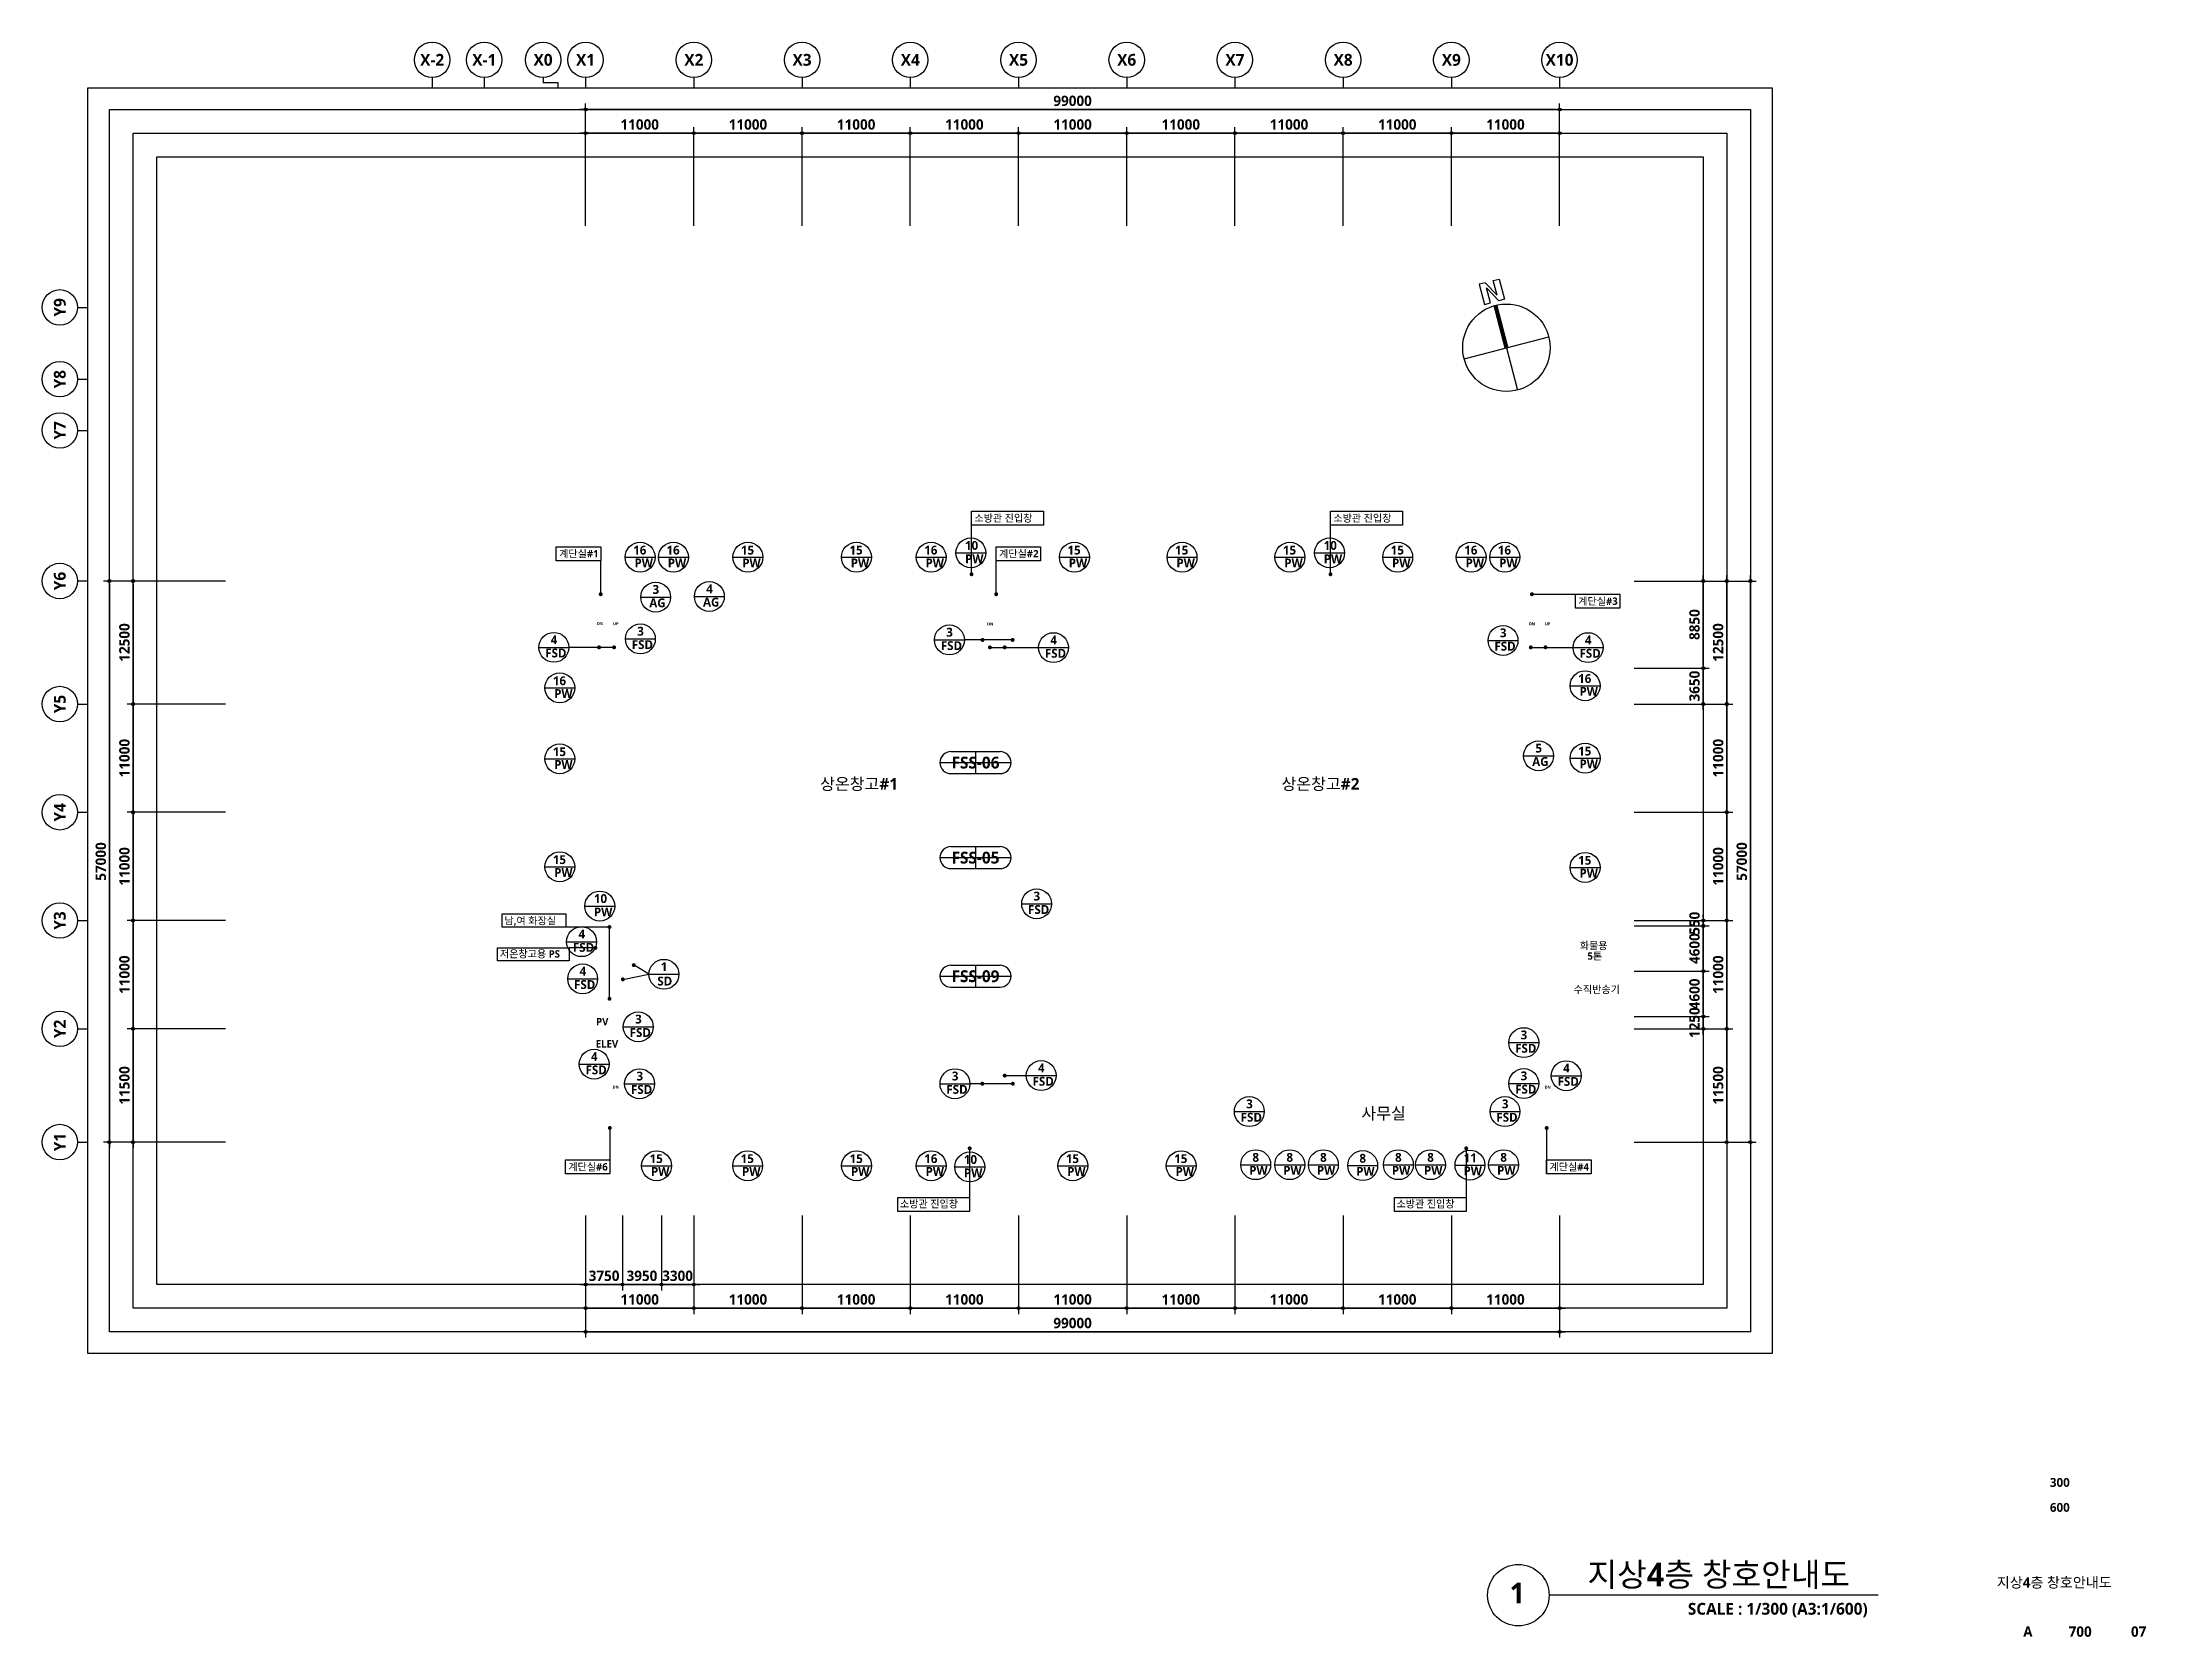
# Model space of a CAD drawing. Header units: millimetres. Extents: x 28132 to 190005487, y 7641 to 455456909.
# Drawn here: x 1288132 to 1501984, y 7641 to 169666 of the extents above; entities that cross this region are included whole.
import ezdxf
from ezdxf.enums import TextEntityAlignment as Align

# ---------------------------------------------------------------- set-up
doc = ezdxf.new("R2010")
doc.units = ezdxf.units.MM
doc.header["$LTSCALE"] = 400
doc.header["$MEASUREMENT"] = 0
doc.header["$PDSIZE"] = -10
doc.layers.get('0').update_dxf_attribs({"linetype": 'CONTINUOUS'})
doc.layers.get('Defpoints').update_dxf_attribs({"color": 153, "linetype": 'CONTINUOUS'})
for name, color, linetype in [('0_AW', 3, 'CONTINUOUS'), ('0_FSD', 1, 'CONTINUOUS'), ('0_FSS', 1, 'CONTINUOUS'), ('0_SD', 4, 'CONTINUOUS'), ('0_SSD', 4, 'CONTINUOUS'), ('A-ANNO-TEXT2', 7, 'CONTINUOUS'), ('COL', 2, 'CONTINUOUS'), ('SYM', 8, 'CONTINUOUS'), ('X-SEC-종$0$A-ST-AXIS-BUB', 7, 'CONTINUOUS')]:
    doc.layers.add(name, color=color, linetype=linetype)
doc.layers.add('Defpoint', color=161, linetype='CONTINUOUS', plot=False)
doc.styles.add('SHP_신사리', font='NanumGothicBold.ttf')
doc.styles.add('송현플러스-돋움체', font='NanumGothicBold.ttf')
doc.dimstyles.new('SHP 600', dxfattribs={"dimscale": 300, "dimtxt": 3.5, "dimasz": 1, "dimexe": 2, "dimexo": 2, "dimgap": 1, "dimtad": 1, "dimdec": 0, "dimzin": 0, "dimdsep": 46, "dimtxsty": '송현플러스-돋움체', "dimblk": 'DIMDOT', "dimcen": 0.09, "dimclrt": 3, "dimadec": 0, "dimazin": 1, "dimtfac": 1, "dimtdec": 0, "dimtix": 1, "dimtmove": 2, "dimatfit": 0, "dimldrblk": 'DIMDOT', "dimfxl": 1, "dimtfillclr": 3, "dimtolj": 1, "dimtzin": 0, "dimarcsym": 0})

msp = doc.modelspace()

# ---------------------------------------------------------------- texts
at = {"layer": '0_AW', "style": '송현플러스-돋움체'}
for s, p in [('3', (1350184.1, 113609)), ('4', (1355641.3, 113678)), ('AG', (1349857.7, 112249)), ('AG', (1355314.9, 112318.1)), ('5', (1439929, 97487.3)), ('AG', (1439602.6, 96127.3))]:
    msp.add_text(s, height=900, dxfattribs=at).set_placement(p)
at = {"layer": '0_FSD', "style": '송현플러스-돋움체'}
for s, p in [('4', (1339836.6, 108510.2)), ('3', (1348629.8, 109361.5)), ('3', (1380041.7, 109259.8)), ('4', (1390623.2, 108479.8)), ('3', (1436317.8, 109204.1)), ('4', (1444963.2, 108479.8)), ('FSD', (1339280.1, 107150.2)), ('FSD', (1348073.3, 108001.6)), ('FSD', (1379485.2, 107899.8)), ('FSD', (1390066.7, 107119.8)), ('FSD', (1435761.3, 107844.2)), ('FSD', (1444406.7, 107119.8)), ('FSD', (1388352.7, 81090.7)), ('3', (1388909.2, 82450.6)), ('4', (1342652.3, 78604.2)), ('FSD', (1342095.8, 77244.3)), ('4', (1342764.8, 74826.8)), ('FSD', (1342208.3, 73466.8)), ('3', (1348414.3, 69958)), ('FSD', (1347857.8, 68598)), ('3', (1438424.6, 68347.2)), ('4', (1343930.1, 66157.8)), ('FSD', (1437868.1, 66987.2)), ('FSD', (1343373.6, 64797.8)), ('3', (1348552.6, 64169.3)), ('3', (1380608.8, 64174.8)), ('FSD', (1388814.3, 63639.8)), ('4', (1389370.8, 64999.8)), ('3', (1438424.6, 64189.8)), ('FSD', (1442184.7, 63627.5)), ('4', (1442741.2, 64987.5)), ('FSD', (1347996.1, 62809.3)), ('FSD', (1380052.3, 62814.8)), ('3', (1410528, 61343.8)), ('3', (1436518.1, 61343.8)), ('FSD', (1437868.1, 62829.8)), ('FSD', (1409971.5, 59983.8)), ('FSD', (1435961.6, 59983.8))]:
    msp.add_text(s, height=900, dxfattribs=at).set_placement(p)
at = {"layer": '0_FSS', "style": 'SHP_신사리'}
for s, p in [('FSS-06', (1383012.7, 96469.7)), ('FSS-05', (1383012.7, 86814.1)), ('FSS-09', (1383012.7, 74767))]:
    msp.add_text(s, height=1200, dxfattribs=at).set_placement(p, align=Align.MIDDLE_CENTER)
at = {"layer": '0_SD', "style": '송현플러스-돋움체'}
for s, p in [('16', (1348213.6, 117607.6)), ('16', (1351598.5, 117607.6)), ('15', (1359169.5, 117607.6)), ('15', (1370197.4, 117607.6)), ('16', (1377794.4, 117607.6)), ('15', (1392356.7, 117607.6)), ('15', (1403298.7, 117607.6)), ('15', (1414262.8, 117607.6)), ('15', (1425218.7, 117607.6)), ('16', (1432692.2, 117607.6)), ('16', (1436104.7, 117607.6)), ('PW', (1348350.3, 116304.4)), ('PW', (1351735.1, 116304.4)), ('PW', (1359306.1, 116304.4)), ('PW', (1370334, 116304.4)), ('PW', (1377931, 116304.4)), ('PW', (1392493.3, 116304.4)), ('PW', (1403435.3, 116304.4)), ('PW', (1414399.5, 116304.4)), ('PW', (1425355.3, 116304.4)), ('PW', (1432828.8, 116304.4)), ('PW', (1436241.3, 116304.4)), ('16', (1340049.6, 104332.1)), ('16', (1444268.7, 104555.3)), ('PW', (1340186.2, 103029)), ('PW', (1444405.4, 103252.1)), ('15 ', (1340049.6, 97125.9)), ('PW', (1340186.2, 95822.7)), ('15 ', (1444268.7, 97186.3)), ('PW', (1444405.4, 95883.2)), ('15 ', (1340049.6, 86159.5)), ('PW', (1340186.2, 84856.3)), ('15 ', (1444268.7, 86091.2)), ('PW', (1444405.4, 84788.1)), ('1', (1351024, 75291)), ('SD', (1350673.8, 73819.9)), ('15 ', (1349887.7, 55782.4)), ('15 ', (1359145.9, 55782.4)), ('15 ', (1370217.5, 55782.4)), ('16', (1377802.3, 55782.4)), ('15 ', (1392194.5, 55782.4)), ('15 ', (1403211.4, 55782.4)), ('PW', (1350024.3, 54479.3)), ('PW', (1359282.6, 54479.3)), ('PW', (1370354.1, 54479.3)), ('PW', (1377938.9, 54479.3)), ('PW', (1392331.1, 54479.3)), ('PW', (1403348.1, 54479.3))]:
    msp.add_text(s, height=900, dxfattribs=at).set_placement(p)
at = {"layer": '0_SSD', "style": '송현플러스-돋움체'}
for s, p in [('10', (1381941.9, 118081.7)), ('PW', (1381951.1, 116721.1)), ('10', (1418403, 118081.7)), ('PW', (1418412.2, 116721.1)), ('10', (1344219.8, 82200.3)), ('PW', (1344229, 80839.7)), ('10', (1381828.7, 55692.8)), ('8', (1411160.8, 55909.5)), ('8', (1414618.8, 55909.5)), ('8', (1418040, 55909.5)), ('8', (1422036.5, 55812.8)), ('8', (1425661.7, 55909.5)), ('8', (1428933.3, 55909.5)), ('11', (1432630.3, 55866.1)), ('8', (1436360.6, 55909.5)), ('PW', (1381837.9, 54332.2)), ('PW', (1410833.6, 54590.5)), ('PW', (1414291.7, 54590.5)), ('PW', (1417712.8, 54590.5)), ('PW', (1421709.3, 54493.8)), ('PW', (1425334.6, 54590.5)), ('PW', (1428606.1, 54590.5)), ('PW', (1432615.3, 54547.1)), ('PW', (1436033.5, 54590.5))]:
    msp.add_text(s, height=900, dxfattribs=at).set_placement(p)
at = {"layer": 'A-ANNO-TEXT2', "style": '송현플러스-돋움체'}
for s, height, p in [('소방관 진입창', 750, (1382899.4, 120929.1)), ('소방관 진입창', 750, (1419389.9, 120929.1)), ('계단실#1', 750, (1340691.6, 117315.1)), ('계단실#2', 750, (1385405.7, 117315.1)), ('계단실#3', 750, (1444281.6, 112490.1)), ('DN', 300, (1344536.6, 110436)), ('UP', 300, (1346165.3, 110432.2)), ('DN', 300, (1384194.3, 110396.8)), ('DN', 300, (1439265.4, 110417.5)), ('UP', 300, (1440894.1, 110413.7)), ('상온창고#1', 1200, (1367213.1, 93700.5)), ('상온창고#2', 1200, (1414114.2, 93700.5)), ('남,여 화장실', 750, (1335134.2, 80024.6)), ('저온창고용 PS', 750, (1334665.8, 76655.3)), ('화물용', 750, (1444434, 77498.1)), ('5톤', 750, (1445211.4, 76437.8)), ('수직반송기', 750, (1443812.3, 73043.6)), ('PV', 750, (1344450.7, 69777.9)), ('ELEV', 750, (1344411, 67520.1)), ('DN', 300, (1346122.5, 63352.4)), ('DN', 300, (1440865.2, 63335.6)), ('사무실', 1200, (1422241.1, 60228.4)), ('계단실#6', 750, (1341621.6, 55020.1)), ('계단실#4', 750, (1441356.6, 55020.1)), ('소방관 진입창', 750, (1375333.4, 51256.3)), ('소방관 진입창', 750, (1425807.2, 51256.3)), ('지상4층 창호안내도', 2400, (1445216.6, 12776.9)), ('1', 2100, (1437309.2, 11061)), ('SCALE : 1/300 (A3:1/600)', 1200, (1455419.1, 9896.4))]:
    msp.add_text(s, height=height, dxfattribs=at).set_placement(p)
for s, height, p in [('300', 900, (1493235.5, 23333.4)), ('600', 900, (1493235.5, 20800.2)), ('지상4층 창호안내도', 1050, (1492670.3, 13191.8)), ('A', 1050, (1489987.6, 8181.3)), ('700', 1050, (1495300.8, 8181.3)), ('07', 1050, (1501247.3, 8181.3))]:
    msp.add_text(s, height=height, dxfattribs=at).set_placement(p, align=Align.MIDDLE)
at = {"layer": 'X-SEC-종$0$A-ST-AXIS-BUB', "style": '송현플러스-돋움체'}
for s, p in [('X-2', (1327781.8, 167866.3)), ('X-1', (1333081.8, 167866.3)), ('X0', (1339058.9, 167866.3)), ('X1', (1343381.8, 167866.3)), ('X2', (1354381.8, 167866.3)), ('X3', (1365381.8, 167866.3)), ('X4', (1376381.8, 167866.3)), ('X5', (1387381.8, 167866.3)), ('X6', (1398381.8, 167866.3)), ('X7', (1409381.8, 167866.3)), ('X8', (1420381.8, 167866.3)), ('X9', (1431381.8, 167866.3)), ('X10', (1442381.8, 167866.3))]:
    msp.add_text(s, height=1200, dxfattribs=at).set_placement(p, align=Align.MIDDLE_CENTER)
for s, p in [('Y9', (1289931.8, 142716.3)), ('Y8', (1289931.8, 135416.3)), ('Y7', (1289931.8, 130216.3)), ('Y6', (1289931.8, 114916.3)), ('Y5', (1289931.8, 102416.3)), ('Y4', (1289931.8, 91416.3)), ('Y3', (1289931.8, 80416.3)), ('Y2', (1289931.8, 69416.3)), ('Y1', (1289931.8, 57916.3))]:
    msp.add_text(s, height=1200, rotation=90, dxfattribs=at).set_placement(p, align=Align.MIDDLE_CENTER)

# ---------------------------------------------------------------- blocks, each defined once
blk = doc.blocks.new('DIMDOT')
at = {"color": 0}
blk.add_line((-2, 0), (2, 0), dxfattribs=at)
for radius in [0.5, 0.25]:
    blk.add_circle((0, 0), radius, dxfattribs=at)
blk = doc.blocks.new('*D61')
at = {"color": 0, "lineweight": -2}
for p, q in [((1343382, 151016), (1343382, 163416)), ((1442082, 162816), (1343682, 162816)), ((1442382, 151016), (1442382, 163416))]:
    blk.add_line(p, q, dxfattribs=at)
at = {"layer": 'Defpoints', "color": 0}
for p in [(1343382, 162816), (1343382, 150416), (1442382, 150416)]:
    blk.add_point(p, dxfattribs=at)
at = {"color": 0, "linetype": 'ByBlock', "lineweight": -2, "xscale": 300, "yscale": 300, "zscale": 300, "rotation": 180}
blk.add_blockref('DIMDOT', (1343382, 162816), dxfattribs=at)
at = {"color": 0, "linetype": 'ByBlock', "lineweight": -2, "xscale": 300, "yscale": 300, "zscale": 300}
blk.add_blockref('DIMDOT', (1442382, 162816), dxfattribs=at)
at = {"color": 3, "insert": (1392882, 163696), "char_height": 1050, "attachment_point": 5, "style": '송현플러스-돋움체'}
blk.add_mtext('\\A1;99000', dxfattribs=at)
blk = doc.blocks.new('*D62')
at = {"color": 0, "lineweight": -2}
for p, q in [((1343382, 151016), (1343382, 161016)), ((1354082, 160416), (1343682, 160416)), ((1354382, 151016), (1354382, 161016))]:
    blk.add_line(p, q, dxfattribs=at)
at = {"layer": 'Defpoints', "color": 0}
for p in [(1343382, 160416), (1343382, 150416), (1354382, 150416)]:
    blk.add_point(p, dxfattribs=at)
at = {"color": 0, "linetype": 'ByBlock', "lineweight": -2, "xscale": 300, "yscale": 300, "zscale": 300, "rotation": 180}
blk.add_blockref('DIMDOT', (1343382, 160416), dxfattribs=at)
at = {"color": 0, "linetype": 'ByBlock', "lineweight": -2, "xscale": 300, "yscale": 300, "zscale": 300}
blk.add_blockref('DIMDOT', (1354382, 160416), dxfattribs=at)
at = {"color": 3, "insert": (1348882, 161292), "char_height": 1050, "attachment_point": 5, "style": '송현플러스-돋움체'}
blk.add_mtext('\\A1;11000', dxfattribs=at)
blk = doc.blocks.new('*D63')
at = {"color": 0, "lineweight": -2}
for p, q in [((1354382, 151016), (1354382, 161016)), ((1365082, 160416), (1354682, 160416)), ((1365382, 151016), (1365382, 161016))]:
    blk.add_line(p, q, dxfattribs=at)
at = {"layer": 'Defpoints', "color": 0}
for p in [(1354382, 160416), (1354382, 150416), (1365382, 150416)]:
    blk.add_point(p, dxfattribs=at)
at = {"color": 0, "linetype": 'ByBlock', "lineweight": -2, "xscale": 300, "yscale": 300, "zscale": 300, "rotation": 180}
blk.add_blockref('DIMDOT', (1354382, 160416), dxfattribs=at)
at = {"color": 0, "linetype": 'ByBlock', "lineweight": -2, "xscale": 300, "yscale": 300, "zscale": 300}
blk.add_blockref('DIMDOT', (1365382, 160416), dxfattribs=at)
at = {"color": 3, "insert": (1359882, 161292), "char_height": 1050, "attachment_point": 5, "style": '송현플러스-돋움체'}
blk.add_mtext('\\A1;11000', dxfattribs=at)
blk = doc.blocks.new('*D64')
at = {"color": 0, "lineweight": -2}
for p, q in [((1365382, 151016), (1365382, 161016)), ((1376082, 160416), (1365682, 160416)), ((1376382, 151016), (1376382, 161016))]:
    blk.add_line(p, q, dxfattribs=at)
at = {"layer": 'Defpoints', "color": 0}
for p in [(1365382, 160416), (1365382, 150416), (1376382, 150416)]:
    blk.add_point(p, dxfattribs=at)
at = {"color": 0, "linetype": 'ByBlock', "lineweight": -2, "xscale": 300, "yscale": 300, "zscale": 300, "rotation": 180}
blk.add_blockref('DIMDOT', (1365382, 160416), dxfattribs=at)
at = {"color": 0, "linetype": 'ByBlock', "lineweight": -2, "xscale": 300, "yscale": 300, "zscale": 300}
blk.add_blockref('DIMDOT', (1376382, 160416), dxfattribs=at)
at = {"color": 3, "insert": (1370882, 161292), "char_height": 1050, "attachment_point": 5, "style": '송현플러스-돋움체'}
blk.add_mtext('\\A1;11000', dxfattribs=at)
blk = doc.blocks.new('*D65')
at = {"color": 0, "lineweight": -2}
for p, q in [((1376382, 151016), (1376382, 161016)), ((1387082, 160416), (1376682, 160416)), ((1387382, 151016), (1387382, 161016))]:
    blk.add_line(p, q, dxfattribs=at)
at = {"layer": 'Defpoints', "color": 0}
for p in [(1376382, 160416), (1376382, 150416), (1387382, 150416)]:
    blk.add_point(p, dxfattribs=at)
at = {"color": 0, "linetype": 'ByBlock', "lineweight": -2, "xscale": 300, "yscale": 300, "zscale": 300, "rotation": 180}
blk.add_blockref('DIMDOT', (1376382, 160416), dxfattribs=at)
at = {"color": 0, "linetype": 'ByBlock', "lineweight": -2, "xscale": 300, "yscale": 300, "zscale": 300}
blk.add_blockref('DIMDOT', (1387382, 160416), dxfattribs=at)
at = {"color": 3, "insert": (1381882, 161292), "char_height": 1050, "attachment_point": 5, "style": '송현플러스-돋움체'}
blk.add_mtext('\\A1;11000', dxfattribs=at)
blk = doc.blocks.new('*D66')
at = {"color": 0, "lineweight": -2}
for p, q in [((1387382, 151016), (1387382, 161016)), ((1398082, 160416), (1387682, 160416)), ((1398382, 151016), (1398382, 161016))]:
    blk.add_line(p, q, dxfattribs=at)
at = {"layer": 'Defpoints', "color": 0}
for p in [(1387382, 160416), (1387382, 150416), (1398382, 150416)]:
    blk.add_point(p, dxfattribs=at)
at = {"color": 0, "linetype": 'ByBlock', "lineweight": -2, "xscale": 300, "yscale": 300, "zscale": 300, "rotation": 180}
blk.add_blockref('DIMDOT', (1387382, 160416), dxfattribs=at)
at = {"color": 0, "linetype": 'ByBlock', "lineweight": -2, "xscale": 300, "yscale": 300, "zscale": 300}
blk.add_blockref('DIMDOT', (1398382, 160416), dxfattribs=at)
at = {"color": 3, "insert": (1392882, 161292), "char_height": 1050, "attachment_point": 5, "style": '송현플러스-돋움체'}
blk.add_mtext('\\A1;11000', dxfattribs=at)
blk = doc.blocks.new('*D67')
at = {"color": 0, "lineweight": -2}
for p, q in [((1398382, 151016), (1398382, 161016)), ((1409082, 160416), (1398682, 160416)), ((1409382, 151016), (1409382, 161016))]:
    blk.add_line(p, q, dxfattribs=at)
at = {"layer": 'Defpoints', "color": 0}
for p in [(1398382, 160416), (1398382, 150416), (1409382, 150416)]:
    blk.add_point(p, dxfattribs=at)
at = {"color": 0, "linetype": 'ByBlock', "lineweight": -2, "xscale": 300, "yscale": 300, "zscale": 300, "rotation": 180}
blk.add_blockref('DIMDOT', (1398382, 160416), dxfattribs=at)
at = {"color": 0, "linetype": 'ByBlock', "lineweight": -2, "xscale": 300, "yscale": 300, "zscale": 300}
blk.add_blockref('DIMDOT', (1409382, 160416), dxfattribs=at)
at = {"color": 3, "insert": (1403882, 161292), "char_height": 1050, "attachment_point": 5, "style": '송현플러스-돋움체'}
blk.add_mtext('\\A1;11000', dxfattribs=at)
blk = doc.blocks.new('*D68')
at = {"color": 0, "lineweight": -2}
for p, q in [((1409382, 151016), (1409382, 161016)), ((1420082, 160416), (1409682, 160416)), ((1420382, 151016), (1420382, 161016))]:
    blk.add_line(p, q, dxfattribs=at)
at = {"layer": 'Defpoints', "color": 0}
for p in [(1409382, 160416), (1409382, 150416), (1420382, 150416)]:
    blk.add_point(p, dxfattribs=at)
at = {"color": 0, "linetype": 'ByBlock', "lineweight": -2, "xscale": 300, "yscale": 300, "zscale": 300, "rotation": 180}
blk.add_blockref('DIMDOT', (1409382, 160416), dxfattribs=at)
at = {"color": 0, "linetype": 'ByBlock', "lineweight": -2, "xscale": 300, "yscale": 300, "zscale": 300}
blk.add_blockref('DIMDOT', (1420382, 160416), dxfattribs=at)
at = {"color": 3, "insert": (1414882, 161292), "char_height": 1050, "attachment_point": 5, "style": '송현플러스-돋움체'}
blk.add_mtext('\\A1;11000', dxfattribs=at)
blk = doc.blocks.new('*D69')
at = {"color": 0, "lineweight": -2}
for p, q in [((1420382, 151016), (1420382, 161016)), ((1431082, 160416), (1420682, 160416)), ((1431382, 151016), (1431382, 161016))]:
    blk.add_line(p, q, dxfattribs=at)
at = {"layer": 'Defpoints', "color": 0}
for p in [(1420382, 160416), (1420382, 150416), (1431382, 150416)]:
    blk.add_point(p, dxfattribs=at)
at = {"color": 0, "linetype": 'ByBlock', "lineweight": -2, "xscale": 300, "yscale": 300, "zscale": 300, "rotation": 180}
blk.add_blockref('DIMDOT', (1420382, 160416), dxfattribs=at)
at = {"color": 0, "linetype": 'ByBlock', "lineweight": -2, "xscale": 300, "yscale": 300, "zscale": 300}
blk.add_blockref('DIMDOT', (1431382, 160416), dxfattribs=at)
at = {"color": 3, "insert": (1425882, 161292), "char_height": 1050, "attachment_point": 5, "style": '송현플러스-돋움체'}
blk.add_mtext('\\A1;11000', dxfattribs=at)
blk = doc.blocks.new('*D70')
at = {"color": 0, "lineweight": -2}
for p, q in [((1431382, 151016), (1431382, 161016)), ((1442082, 160416), (1431682, 160416)), ((1442382, 151016), (1442382, 161016))]:
    blk.add_line(p, q, dxfattribs=at)
at = {"layer": 'Defpoints', "color": 0}
for p in [(1431382, 160416), (1431382, 150416), (1442382, 150416)]:
    blk.add_point(p, dxfattribs=at)
at = {"color": 0, "linetype": 'ByBlock', "lineweight": -2, "xscale": 300, "yscale": 300, "zscale": 300, "rotation": 180}
blk.add_blockref('DIMDOT', (1431382, 160416), dxfattribs=at)
at = {"color": 0, "linetype": 'ByBlock', "lineweight": -2, "xscale": 300, "yscale": 300, "zscale": 300}
blk.add_blockref('DIMDOT', (1442382, 160416), dxfattribs=at)
at = {"color": 3, "insert": (1436882, 161292), "char_height": 1050, "attachment_point": 5, "style": '송현플러스-돋움체'}
blk.add_mtext('\\A1;11000', dxfattribs=at)
blk = doc.blocks.new('X-SEC-종$0$A-ST-AXIS-BUB-1')
at = {"layer": 'X-SEC-종$0$A-ST-AXIS-BUB'}
blk.add_line((0, 350), (0, 0), dxfattribs=at)
blk.add_circle((0, 950), 600, dxfattribs=at)
blk = doc.blocks.new('A$C75C439D1')
at = {"layer": 'X-SEC-종$0$A-ST-AXIS-BUB'}
blk.add_line((1800, 1050, -103000), (1800, 525, -103000), dxfattribs=at)
at = {"layer": 'X-SEC-종$0$A-ST-AXIS-BUB', "elevation": -103000}
blk.add_lwpolyline([(3323, 0), (3323, 525), (1800, 525)], dxfattribs=at)
at = {"layer": 'X-SEC-종$0$A-ST-AXIS-BUB'}
blk.add_circle((1800, 2850, -103000), 1800, dxfattribs=at)
blk = doc.blocks.new('*D140')
at = {"color": 0, "lineweight": -2}
for p, q in [((1306782, 114916), (1294382, 114916)), ((1294982, 114616), (1294982, 58216)), ((1306782, 57916), (1294382, 57916))]:
    blk.add_line(p, q, dxfattribs=at)
at = {"layer": 'Defpoints', "color": 0}
for p in [(1307382, 114916), (1294982, 57916), (1307382, 57916)]:
    blk.add_point(p, dxfattribs=at)
at = {"color": 0, "linetype": 'ByBlock', "lineweight": -2, "xscale": 300, "yscale": 300, "zscale": 300}
for p, rotation in [((1294982, 114916), 90), ((1294982, 57916), 270)]:
    blk.add_blockref('DIMDOT', p, dxfattribs=dict(at, rotation=rotation))
at = {"color": 3, "insert": (1294105, 86416), "char_height": 1050, "attachment_point": 5, "rotation": 90, "style": '송현플러스-돋움체'}
blk.add_mtext('\\A1;57000', dxfattribs=at)
blk = doc.blocks.new('*D141')
at = {"color": 0, "lineweight": -2}
for p, q in [((1306782, 69416), (1296782, 69416)), ((1297382, 69116), (1297382, 58216)), ((1306782, 57916), (1296782, 57916))]:
    blk.add_line(p, q, dxfattribs=at)
at = {"layer": 'Defpoints', "color": 0}
for p in [(1307382, 69416), (1297382, 57916), (1307382, 57916)]:
    blk.add_point(p, dxfattribs=at)
at = {"color": 0, "linetype": 'ByBlock', "lineweight": -2, "xscale": 300, "yscale": 300, "zscale": 300}
for p, rotation in [((1297382, 69416), 90), ((1297382, 57916), 270)]:
    blk.add_blockref('DIMDOT', p, dxfattribs=dict(at, rotation=rotation))
at = {"color": 3, "insert": (1296505, 63666), "char_height": 1050, "attachment_point": 5, "rotation": 90, "style": '송현플러스-돋움체'}
blk.add_mtext('\\A1;11500', dxfattribs=at)
blk = doc.blocks.new('*D142')
at = {"color": 0, "lineweight": -2}
for p, q in [((1306782, 80416), (1296782, 80416)), ((1297382, 80116), (1297382, 69716)), ((1306782, 69416), (1296782, 69416))]:
    blk.add_line(p, q, dxfattribs=at)
at = {"layer": 'Defpoints', "color": 0}
for p in [(1307382, 80416), (1297382, 69416), (1307382, 69416)]:
    blk.add_point(p, dxfattribs=at)
at = {"color": 0, "linetype": 'ByBlock', "lineweight": -2, "xscale": 300, "yscale": 300, "zscale": 300}
for p, rotation in [((1297382, 80416), 90), ((1297382, 69416), 270)]:
    blk.add_blockref('DIMDOT', p, dxfattribs=dict(at, rotation=rotation))
at = {"color": 3, "insert": (1296506, 74916), "char_height": 1050, "attachment_point": 5, "rotation": 90, "style": '송현플러스-돋움체'}
blk.add_mtext('\\A1;11000', dxfattribs=at)
blk = doc.blocks.new('*D143')
at = {"color": 0, "lineweight": -2}
for p, q in [((1306782, 91416), (1296782, 91416)), ((1297382, 91116), (1297382, 80716)), ((1306782, 80416), (1296782, 80416))]:
    blk.add_line(p, q, dxfattribs=at)
at = {"layer": 'Defpoints', "color": 0}
for p in [(1307382, 91416), (1297382, 80416), (1307382, 80416)]:
    blk.add_point(p, dxfattribs=at)
at = {"color": 0, "linetype": 'ByBlock', "lineweight": -2, "xscale": 300, "yscale": 300, "zscale": 300}
for p, rotation in [((1297382, 91416), 90), ((1297382, 80416), 270)]:
    blk.add_blockref('DIMDOT', p, dxfattribs=dict(at, rotation=rotation))
at = {"color": 3, "insert": (1296506, 85916), "char_height": 1050, "attachment_point": 5, "rotation": 90, "style": '송현플러스-돋움체'}
blk.add_mtext('\\A1;11000', dxfattribs=at)
blk = doc.blocks.new('*D144')
at = {"color": 0, "lineweight": -2}
for p, q in [((1306782, 102416), (1296782, 102416)), ((1297382, 102116), (1297382, 91716)), ((1306782, 91416), (1296782, 91416))]:
    blk.add_line(p, q, dxfattribs=at)
at = {"layer": 'Defpoints', "color": 0}
for p in [(1307382, 102416), (1297382, 91416), (1307382, 91416)]:
    blk.add_point(p, dxfattribs=at)
at = {"color": 0, "linetype": 'ByBlock', "lineweight": -2, "xscale": 300, "yscale": 300, "zscale": 300}
for p, rotation in [((1297382, 102416), 90), ((1297382, 91416), 270)]:
    blk.add_blockref('DIMDOT', p, dxfattribs=dict(at, rotation=rotation))
at = {"color": 3, "insert": (1296506, 96916), "char_height": 1050, "attachment_point": 5, "rotation": 90, "style": '송현플러스-돋움체'}
blk.add_mtext('\\A1;11000', dxfattribs=at)
blk = doc.blocks.new('*D145')
at = {"color": 0, "lineweight": -2}
for p, q in [((1306782, 114916), (1296782, 114916)), ((1297382, 114616), (1297382, 102716)), ((1306782, 102416), (1296782, 102416))]:
    blk.add_line(p, q, dxfattribs=at)
at = {"layer": 'Defpoints', "color": 0}
for p in [(1307382, 114916), (1297382, 102416), (1307382, 102416)]:
    blk.add_point(p, dxfattribs=at)
at = {"color": 0, "linetype": 'ByBlock', "lineweight": -2, "xscale": 300, "yscale": 300, "zscale": 300}
for p, rotation in [((1297382, 114916), 90), ((1297382, 102416), 270)]:
    blk.add_blockref('DIMDOT', p, dxfattribs=dict(at, rotation=rotation))
at = {"color": 3, "insert": (1296503, 108666), "char_height": 1050, "attachment_point": 5, "rotation": 90, "style": '송현플러스-돋움체'}
blk.add_mtext('\\A1;12500', dxfattribs=at)
blk = doc.blocks.new('dr-sy-018-D-M')
for p, q in [((-1, 16.4), (-2.5, 16.4)), ((-2.5, 16.4), (-2.5, 11.4)), ((-1, 16.4), (1, 12.8)), ((1, 12.8), (1, 16.4)), ((1, 16.4), (2.5, 16.4)), ((2.5, 16.4), (2.5, 11.4)), ((-2.5, 11.4), (-1, 11.4)), ((-1, 15.09), (1.05, 11.4)), ((-1, 11.4), (-1, 15.09)), ((2.5, 11.4), (1.05, 11.4)), ((-10.5, 0), (10.5, 0)), ((0, 0), (0, -10.5))]:
    blk.add_line(p, q)
at = {"const_width": 1}
blk.add_lwpolyline([(0, 10.5), (0, 0)], dxfattribs=at)
blk.add_circle((0, 0), 10.5)
blk = doc.blocks.new('*D336')
at = {"color": 0, "lineweight": -2}
for p, q in [((1449982, 114916), (1459982, 114916)), ((1459382, 102716), (1459382, 114616)), ((1449982, 102416), (1459982, 102416))]:
    blk.add_line(p, q, dxfattribs=at)
at = {"layer": 'Defpoints', "color": 0}
for p in [(1449382, 114916), (1459382, 114916), (1449382, 102416)]:
    blk.add_point(p, dxfattribs=at)
at = {"color": 0, "linetype": 'ByBlock', "lineweight": -2, "xscale": 300, "yscale": 300, "zscale": 300}
for p, rotation in [((1459382, 114916), 90), ((1459382, 102416), 270)]:
    blk.add_blockref('DIMDOT', p, dxfattribs=dict(at, rotation=rotation))
at = {"color": 3, "insert": (1458503, 108666), "char_height": 1050, "attachment_point": 5, "rotation": 90, "style": '송현플러스-돋움체'}
blk.add_mtext('\\A1;12500', dxfattribs=at)
blk = doc.blocks.new('*D337')
at = {"color": 0, "lineweight": -2}
for p, q in [((1449982, 114916), (1457582, 114916)), ((1456982, 106366), (1456982, 114616)), ((1449982, 106066), (1457582, 106066))]:
    blk.add_line(p, q, dxfattribs=at)
at = {"layer": 'Defpoints', "color": 0}
for p in [(1449382, 114916), (1456982, 114916), (1449382, 106066)]:
    blk.add_point(p, dxfattribs=at)
at = {"color": 0, "linetype": 'ByBlock', "lineweight": -2, "xscale": 300, "yscale": 300, "zscale": 300}
for p, rotation in [((1456982, 114916), 90), ((1456982, 106066), 270)]:
    blk.add_blockref('DIMDOT', p, dxfattribs=dict(at, rotation=rotation))
at = {"color": 3, "insert": (1456102, 110491), "char_height": 1050, "attachment_point": 5, "rotation": 90, "style": '송현플러스-돋움체'}
blk.add_mtext('\\A1;8850', dxfattribs=at)
blk = doc.blocks.new('*D338')
at = {"color": 0, "lineweight": -2}
for p, q in [((1449982, 106066), (1457582, 106066)), ((1456982, 106366), (1456982, 106666)), ((1456982, 102416), (1456982, 106066)), ((1449982, 102416), (1457582, 102416)), ((1456982, 102116), (1456982, 101816))]:
    blk.add_line(p, q, dxfattribs=at)
at = {"layer": 'Defpoints', "color": 0}
for p in [(1449382, 106066), (1456982, 106066), (1449382, 102416)]:
    blk.add_point(p, dxfattribs=at)
at = {"color": 0, "linetype": 'ByBlock', "lineweight": -2, "xscale": 300, "yscale": 300, "zscale": 300}
for p, rotation in [((1456982, 106066), 270), ((1456982, 102416), 90)]:
    blk.add_blockref('DIMDOT', p, dxfattribs=dict(at, rotation=rotation))
at = {"color": 3, "insert": (1456102, 104241), "char_height": 1050, "attachment_point": 5, "rotation": 90, "style": '송현플러스-돋움체'}
blk.add_mtext('\\A1;3650', dxfattribs=at)
blk = doc.blocks.new('*D339')
at = {"color": 0, "lineweight": -2}
for p, q in [((1449982, 102416), (1459982, 102416)), ((1459382, 91716), (1459382, 102116)), ((1449982, 91416), (1459982, 91416))]:
    blk.add_line(p, q, dxfattribs=at)
at = {"layer": 'Defpoints', "color": 0}
for p in [(1449382, 102416), (1459382, 102416), (1449382, 91416)]:
    blk.add_point(p, dxfattribs=at)
at = {"color": 0, "linetype": 'ByBlock', "lineweight": -2, "xscale": 300, "yscale": 300, "zscale": 300}
for p, rotation in [((1459382, 102416), 90), ((1459382, 91416), 270)]:
    blk.add_blockref('DIMDOT', p, dxfattribs=dict(at, rotation=rotation))
at = {"color": 3, "insert": (1458506, 96916), "char_height": 1050, "attachment_point": 5, "rotation": 90, "style": '송현플러스-돋움체'}
blk.add_mtext('\\A1;11000', dxfattribs=at)
blk = doc.blocks.new('*D340')
at = {"color": 0, "lineweight": -2}
for p, q in [((1449982, 91416), (1459982, 91416)), ((1459382, 80716), (1459382, 91116)), ((1449982, 80416), (1459982, 80416))]:
    blk.add_line(p, q, dxfattribs=at)
at = {"layer": 'Defpoints', "color": 0}
for p in [(1449382, 91416), (1459382, 91416), (1449382, 80416)]:
    blk.add_point(p, dxfattribs=at)
at = {"color": 0, "linetype": 'ByBlock', "lineweight": -2, "xscale": 300, "yscale": 300, "zscale": 300}
for p, rotation in [((1459382, 91416), 90), ((1459382, 80416), 270)]:
    blk.add_blockref('DIMDOT', p, dxfattribs=dict(at, rotation=rotation))
at = {"color": 3, "insert": (1458506, 85916), "char_height": 1050, "attachment_point": 5, "rotation": 90, "style": '송현플러스-돋움체'}
blk.add_mtext('\\A1;11000', dxfattribs=at)
blk = doc.blocks.new('*D341')
at = {"color": 0, "lineweight": -2}
for p, q in [((1449982, 80416), (1459982, 80416)), ((1459382, 69716), (1459382, 80116)), ((1449982, 69416), (1459982, 69416))]:
    blk.add_line(p, q, dxfattribs=at)
at = {"layer": 'Defpoints', "color": 0}
for p in [(1449382, 80416), (1459382, 80416), (1449382, 69416)]:
    blk.add_point(p, dxfattribs=at)
at = {"color": 0, "linetype": 'ByBlock', "lineweight": -2, "xscale": 300, "yscale": 300, "zscale": 300}
for p, rotation in [((1459382, 80416), 90), ((1459382, 69416), 270)]:
    blk.add_blockref('DIMDOT', p, dxfattribs=dict(at, rotation=rotation))
at = {"color": 3, "insert": (1458506, 74916), "char_height": 1050, "attachment_point": 5, "rotation": 90, "style": '송현플러스-돋움체'}
blk.add_mtext('\\A1;11000', dxfattribs=at)
blk = doc.blocks.new('*D342')
at = {"color": 0, "lineweight": -2}
for p, q in [((1449982, 69416), (1459982, 69416)), ((1459382, 58216), (1459382, 69116)), ((1449982, 57916), (1459982, 57916))]:
    blk.add_line(p, q, dxfattribs=at)
at = {"layer": 'Defpoints', "color": 0}
for p in [(1449382, 69416), (1459382, 69416), (1449382, 57916)]:
    blk.add_point(p, dxfattribs=at)
at = {"color": 0, "linetype": 'ByBlock', "lineweight": -2, "xscale": 300, "yscale": 300, "zscale": 300}
for p, rotation in [((1459382, 69416), 90), ((1459382, 57916), 270)]:
    blk.add_blockref('DIMDOT', p, dxfattribs=dict(at, rotation=rotation))
at = {"color": 3, "insert": (1458505, 63666), "char_height": 1050, "attachment_point": 5, "rotation": 90, "style": '송현플러스-돋움체'}
blk.add_mtext('\\A1;11500', dxfattribs=at)
blk = doc.blocks.new('*D343')
at = {"color": 0, "lineweight": -2}
for p, q in [((1449982, 80416), (1457582, 80416)), ((1449982, 79866), (1457582, 79866)), ((1456982, 80716), (1456982, 81016)), ((1456982, 79866), (1456982, 80416)), ((1456982, 79566), (1456982, 79266))]:
    blk.add_line(p, q, dxfattribs=at)
at = {"layer": 'Defpoints', "color": 0}
for p in [(1449382, 80416), (1449382, 79866), (1456982, 80416)]:
    blk.add_point(p, dxfattribs=at)
at = {"color": 0, "linetype": 'ByBlock', "lineweight": -2, "xscale": 300, "yscale": 300, "zscale": 300}
for p, rotation in [((1456982, 80416), 270), ((1456982, 79866), 90)]:
    blk.add_blockref('DIMDOT', p, dxfattribs=dict(at, rotation=rotation))
at = {"color": 3, "insert": (1456105, 80141), "char_height": 1050, "attachment_point": 5, "rotation": 90, "style": '송현플러스-돋움체'}
blk.add_mtext('\\A1;550', dxfattribs=at)
blk = doc.blocks.new('*D344')
at = {"color": 0, "lineweight": -2}
for p, q in [((1449982, 79866), (1457582, 79866)), ((1456982, 75566), (1456982, 79566)), ((1449982, 75266), (1457582, 75266))]:
    blk.add_line(p, q, dxfattribs=at)
at = {"layer": 'Defpoints', "color": 0}
for p in [(1449382, 79866), (1456982, 79866), (1449382, 75266)]:
    blk.add_point(p, dxfattribs=at)
at = {"color": 0, "linetype": 'ByBlock', "lineweight": -2, "xscale": 300, "yscale": 300, "zscale": 300}
for p, rotation in [((1456982, 79866), 90), ((1456982, 75266), 270)]:
    blk.add_blockref('DIMDOT', p, dxfattribs=dict(at, rotation=rotation))
at = {"color": 3, "insert": (1456102, 77566), "char_height": 1050, "attachment_point": 5, "rotation": 90, "style": '송현플러스-돋움체'}
blk.add_mtext('\\A1;4600', dxfattribs=at)
blk = doc.blocks.new('*D345')
at = {"color": 0, "lineweight": -2}
for p, q in [((1449982, 75266), (1457582, 75266)), ((1456982, 70966), (1456982, 74966)), ((1449982, 70666), (1457582, 70666))]:
    blk.add_line(p, q, dxfattribs=at)
at = {"layer": 'Defpoints', "color": 0}
for p in [(1449382, 75266), (1456982, 75266), (1449382, 70666)]:
    blk.add_point(p, dxfattribs=at)
at = {"color": 0, "linetype": 'ByBlock', "lineweight": -2, "xscale": 300, "yscale": 300, "zscale": 300}
for p, rotation in [((1456982, 75266), 90), ((1456982, 70666), 270)]:
    blk.add_blockref('DIMDOT', p, dxfattribs=dict(at, rotation=rotation))
at = {"color": 3, "insert": (1456102, 72966), "char_height": 1050, "attachment_point": 5, "rotation": 90, "style": '송현플러스-돋움체'}
blk.add_mtext('\\A1;4600', dxfattribs=at)
blk = doc.blocks.new('*D346')
at = {"color": 0, "lineweight": -2}
for p, q in [((1449982, 70666), (1457582, 70666)), ((1456982, 70966), (1456982, 71266)), ((1456982, 69416), (1456982, 70666)), ((1449982, 69416), (1457582, 69416)), ((1456982, 69116), (1456982, 68816))]:
    blk.add_line(p, q, dxfattribs=at)
at = {"layer": 'Defpoints', "color": 0}
for p in [(1449382, 70666), (1456982, 70666), (1449382, 69416)]:
    blk.add_point(p, dxfattribs=at)
at = {"color": 0, "linetype": 'ByBlock', "lineweight": -2, "xscale": 300, "yscale": 300, "zscale": 300}
for p, rotation in [((1456982, 70666), 270), ((1456982, 69416), 90)]:
    blk.add_blockref('DIMDOT', p, dxfattribs=dict(at, rotation=rotation))
at = {"color": 3, "insert": (1456103, 70041), "char_height": 1050, "attachment_point": 5, "rotation": 90, "style": '송현플러스-돋움체'}
blk.add_mtext('\\A1;1250', dxfattribs=at)
blk = doc.blocks.new('*D347')
at = {"color": 0, "lineweight": -2}
for p, q in [((1449982, 114916), (1462382, 114916)), ((1461782, 58216), (1461782, 114616)), ((1449982, 57916), (1462382, 57916))]:
    blk.add_line(p, q, dxfattribs=at)
at = {"layer": 'Defpoints', "color": 0}
for p in [(1449382, 114916), (1461782, 114916), (1449382, 57916)]:
    blk.add_point(p, dxfattribs=at)
at = {"color": 0, "linetype": 'ByBlock', "lineweight": -2, "xscale": 300, "yscale": 300, "zscale": 300}
for p, rotation in [((1461782, 114916), 90), ((1461782, 57916), 270)]:
    blk.add_blockref('DIMDOT', p, dxfattribs=dict(at, rotation=rotation))
at = {"color": 3, "insert": (1460905, 86416), "char_height": 1050, "attachment_point": 5, "rotation": 90, "style": '송현플러스-돋움체'}
blk.add_mtext('\\A1;57000', dxfattribs=at)
blk = doc.blocks.new('*D348')
at = {"color": 0, "lineweight": -2}
for p, q in [((1343382, 50445), (1343382, 40445)), ((1354382, 50445), (1354382, 40445)), ((1343682, 41045), (1354082, 41045))]:
    blk.add_line(p, q, dxfattribs=at)
at = {"layer": 'Defpoints', "color": 0}
for p in [(1343382, 51045), (1354382, 51045), (1354382, 41045)]:
    blk.add_point(p, dxfattribs=at)
at = {"color": 0, "linetype": 'ByBlock', "lineweight": -2, "xscale": 300, "yscale": 300, "zscale": 300, "rotation": 180}
blk.add_blockref('DIMDOT', (1343382, 41045), dxfattribs=at)
at = {"color": 0, "linetype": 'ByBlock', "lineweight": -2, "xscale": 300, "yscale": 300, "zscale": 300}
blk.add_blockref('DIMDOT', (1354382, 41045), dxfattribs=at)
at = {"color": 3, "insert": (1348882, 41921), "char_height": 1050, "attachment_point": 5, "style": '송현플러스-돋움체'}
blk.add_mtext('\\A1;11000', dxfattribs=at)
blk = doc.blocks.new('*D349')
at = {"color": 0, "lineweight": -2}
for p, q in [((1343382, 50445), (1343382, 42845)), ((1347132, 50445), (1347132, 42845)), ((1343082, 43445), (1342782, 43445)), ((1343382, 43445), (1347132, 43445)), ((1347432, 43445), (1347732, 43445))]:
    blk.add_line(p, q, dxfattribs=at)
at = {"layer": 'Defpoints', "color": 0}
for p in [(1343382, 51045), (1347132, 51045), (1347132, 43445)]:
    blk.add_point(p, dxfattribs=at)
at = {"color": 0, "linetype": 'ByBlock', "lineweight": -2, "xscale": 300, "yscale": 300, "zscale": 300}
blk.add_blockref('DIMDOT', (1343382, 43445), dxfattribs=at)
at = {"color": 0, "linetype": 'ByBlock', "lineweight": -2, "xscale": 300, "yscale": 300, "zscale": 300, "rotation": 180}
blk.add_blockref('DIMDOT', (1347132, 43445), dxfattribs=at)
at = {"color": 3, "insert": (1345257, 44324), "char_height": 1050, "attachment_point": 5, "style": '송현플러스-돋움체'}
blk.add_mtext('\\A1;3750', dxfattribs=at)
blk = doc.blocks.new('*D350')
at = {"color": 0, "lineweight": -2}
for p, q in [((1347132, 50445), (1347132, 42845)), ((1351082, 50445), (1351082, 42845)), ((1346832, 43445), (1346532, 43445)), ((1347132, 43445), (1351082, 43445)), ((1351382, 43445), (1351682, 43445))]:
    blk.add_line(p, q, dxfattribs=at)
at = {"layer": 'Defpoints', "color": 0}
for p in [(1347132, 51045), (1351082, 51045), (1351082, 43445)]:
    blk.add_point(p, dxfattribs=at)
at = {"color": 0, "linetype": 'ByBlock', "lineweight": -2, "xscale": 300, "yscale": 300, "zscale": 300}
blk.add_blockref('DIMDOT', (1347132, 43445), dxfattribs=at)
at = {"color": 0, "linetype": 'ByBlock', "lineweight": -2, "xscale": 300, "yscale": 300, "zscale": 300, "rotation": 180}
blk.add_blockref('DIMDOT', (1351082, 43445), dxfattribs=at)
at = {"color": 3, "insert": (1349107, 44324), "char_height": 1050, "attachment_point": 5, "style": '송현플러스-돋움체'}
blk.add_mtext('\\A1;3950', dxfattribs=at)
blk = doc.blocks.new('*D351')
at = {"color": 0, "lineweight": -2}
for p, q in [((1351082, 50445), (1351082, 42845)), ((1354382, 50445), (1354382, 42845)), ((1350782, 43445), (1350482, 43445)), ((1351082, 43445), (1354382, 43445)), ((1354682, 43445), (1354982, 43445))]:
    blk.add_line(p, q, dxfattribs=at)
at = {"layer": 'Defpoints', "color": 0}
for p in [(1351082, 51045), (1354382, 51045), (1354382, 43445)]:
    blk.add_point(p, dxfattribs=at)
at = {"color": 0, "linetype": 'ByBlock', "lineweight": -2, "xscale": 300, "yscale": 300, "zscale": 300}
blk.add_blockref('DIMDOT', (1351082, 43445), dxfattribs=at)
at = {"color": 0, "linetype": 'ByBlock', "lineweight": -2, "xscale": 300, "yscale": 300, "zscale": 300, "rotation": 180}
blk.add_blockref('DIMDOT', (1354382, 43445), dxfattribs=at)
at = {"color": 3, "insert": (1352732, 44324), "char_height": 1050, "attachment_point": 5, "style": '송현플러스-돋움체'}
blk.add_mtext('\\A1;3300', dxfattribs=at)
blk = doc.blocks.new('*D352')
at = {"color": 0, "lineweight": -2}
for p, q in [((1354382, 50445), (1354382, 40445)), ((1365382, 50445), (1365382, 40445)), ((1354682, 41045), (1365082, 41045))]:
    blk.add_line(p, q, dxfattribs=at)
at = {"layer": 'Defpoints', "color": 0}
for p in [(1354382, 51045), (1365382, 51045), (1365382, 41045)]:
    blk.add_point(p, dxfattribs=at)
at = {"color": 0, "linetype": 'ByBlock', "lineweight": -2, "xscale": 300, "yscale": 300, "zscale": 300, "rotation": 180}
blk.add_blockref('DIMDOT', (1354382, 41045), dxfattribs=at)
at = {"color": 0, "linetype": 'ByBlock', "lineweight": -2, "xscale": 300, "yscale": 300, "zscale": 300}
blk.add_blockref('DIMDOT', (1365382, 41045), dxfattribs=at)
at = {"color": 3, "insert": (1359882, 41921), "char_height": 1050, "attachment_point": 5, "style": '송현플러스-돋움체'}
blk.add_mtext('\\A1;11000', dxfattribs=at)
blk = doc.blocks.new('*D353')
at = {"color": 0, "lineweight": -2}
for p, q in [((1365382, 50445), (1365382, 40445)), ((1376382, 50445), (1376382, 40445)), ((1365682, 41045), (1376082, 41045))]:
    blk.add_line(p, q, dxfattribs=at)
at = {"layer": 'Defpoints', "color": 0}
for p in [(1365382, 51045), (1376382, 51045), (1376382, 41045)]:
    blk.add_point(p, dxfattribs=at)
at = {"color": 0, "linetype": 'ByBlock', "lineweight": -2, "xscale": 300, "yscale": 300, "zscale": 300, "rotation": 180}
blk.add_blockref('DIMDOT', (1365382, 41045), dxfattribs=at)
at = {"color": 0, "linetype": 'ByBlock', "lineweight": -2, "xscale": 300, "yscale": 300, "zscale": 300}
blk.add_blockref('DIMDOT', (1376382, 41045), dxfattribs=at)
at = {"color": 3, "insert": (1370882, 41921), "char_height": 1050, "attachment_point": 5, "style": '송현플러스-돋움체'}
blk.add_mtext('\\A1;11000', dxfattribs=at)
blk = doc.blocks.new('*D354')
at = {"color": 0, "lineweight": -2}
for p, q in [((1376382, 50445), (1376382, 40445)), ((1387382, 50445), (1387382, 40445)), ((1376682, 41045), (1387082, 41045))]:
    blk.add_line(p, q, dxfattribs=at)
at = {"layer": 'Defpoints', "color": 0}
for p in [(1376382, 51045), (1387382, 51045), (1387382, 41045)]:
    blk.add_point(p, dxfattribs=at)
at = {"color": 0, "linetype": 'ByBlock', "lineweight": -2, "xscale": 300, "yscale": 300, "zscale": 300, "rotation": 180}
blk.add_blockref('DIMDOT', (1376382, 41045), dxfattribs=at)
at = {"color": 0, "linetype": 'ByBlock', "lineweight": -2, "xscale": 300, "yscale": 300, "zscale": 300}
blk.add_blockref('DIMDOT', (1387382, 41045), dxfattribs=at)
at = {"color": 3, "insert": (1381882, 41921), "char_height": 1050, "attachment_point": 5, "style": '송현플러스-돋움체'}
blk.add_mtext('\\A1;11000', dxfattribs=at)
blk = doc.blocks.new('*D355')
at = {"color": 0, "lineweight": -2}
for p, q in [((1387382, 50445), (1387382, 40445)), ((1398382, 50445), (1398382, 40445)), ((1387682, 41045), (1398082, 41045))]:
    blk.add_line(p, q, dxfattribs=at)
at = {"layer": 'Defpoints', "color": 0}
for p in [(1387382, 51045), (1398382, 51045), (1398382, 41045)]:
    blk.add_point(p, dxfattribs=at)
at = {"color": 0, "linetype": 'ByBlock', "lineweight": -2, "xscale": 300, "yscale": 300, "zscale": 300, "rotation": 180}
blk.add_blockref('DIMDOT', (1387382, 41045), dxfattribs=at)
at = {"color": 0, "linetype": 'ByBlock', "lineweight": -2, "xscale": 300, "yscale": 300, "zscale": 300}
blk.add_blockref('DIMDOT', (1398382, 41045), dxfattribs=at)
at = {"color": 3, "insert": (1392882, 41921), "char_height": 1050, "attachment_point": 5, "style": '송현플러스-돋움체'}
blk.add_mtext('\\A1;11000', dxfattribs=at)
blk = doc.blocks.new('*D356')
at = {"color": 0, "lineweight": -2}
for p, q in [((1398382, 50445), (1398382, 40445)), ((1409382, 50445), (1409382, 40445)), ((1398682, 41045), (1409082, 41045))]:
    blk.add_line(p, q, dxfattribs=at)
at = {"layer": 'Defpoints', "color": 0}
for p in [(1398382, 51045), (1409382, 51045), (1409382, 41045)]:
    blk.add_point(p, dxfattribs=at)
at = {"color": 0, "linetype": 'ByBlock', "lineweight": -2, "xscale": 300, "yscale": 300, "zscale": 300, "rotation": 180}
blk.add_blockref('DIMDOT', (1398382, 41045), dxfattribs=at)
at = {"color": 0, "linetype": 'ByBlock', "lineweight": -2, "xscale": 300, "yscale": 300, "zscale": 300}
blk.add_blockref('DIMDOT', (1409382, 41045), dxfattribs=at)
at = {"color": 3, "insert": (1403882, 41921), "char_height": 1050, "attachment_point": 5, "style": '송현플러스-돋움체'}
blk.add_mtext('\\A1;11000', dxfattribs=at)
blk = doc.blocks.new('*D357')
at = {"color": 0, "lineweight": -2}
for p, q in [((1409382, 50445), (1409382, 40445)), ((1420382, 50445), (1420382, 40445)), ((1409682, 41045), (1420082, 41045))]:
    blk.add_line(p, q, dxfattribs=at)
at = {"layer": 'Defpoints', "color": 0}
for p in [(1409382, 51045), (1420382, 51045), (1420382, 41045)]:
    blk.add_point(p, dxfattribs=at)
at = {"color": 0, "linetype": 'ByBlock', "lineweight": -2, "xscale": 300, "yscale": 300, "zscale": 300, "rotation": 180}
blk.add_blockref('DIMDOT', (1409382, 41045), dxfattribs=at)
at = {"color": 0, "linetype": 'ByBlock', "lineweight": -2, "xscale": 300, "yscale": 300, "zscale": 300}
blk.add_blockref('DIMDOT', (1420382, 41045), dxfattribs=at)
at = {"color": 3, "insert": (1414882, 41921), "char_height": 1050, "attachment_point": 5, "style": '송현플러스-돋움체'}
blk.add_mtext('\\A1;11000', dxfattribs=at)
blk = doc.blocks.new('*D358')
at = {"color": 0, "lineweight": -2}
for p, q in [((1420382, 50445), (1420382, 40445)), ((1431382, 50445), (1431382, 40445)), ((1420682, 41045), (1431082, 41045))]:
    blk.add_line(p, q, dxfattribs=at)
at = {"layer": 'Defpoints', "color": 0}
for p in [(1420382, 51045), (1431382, 51045), (1431382, 41045)]:
    blk.add_point(p, dxfattribs=at)
at = {"color": 0, "linetype": 'ByBlock', "lineweight": -2, "xscale": 300, "yscale": 300, "zscale": 300, "rotation": 180}
blk.add_blockref('DIMDOT', (1420382, 41045), dxfattribs=at)
at = {"color": 0, "linetype": 'ByBlock', "lineweight": -2, "xscale": 300, "yscale": 300, "zscale": 300}
blk.add_blockref('DIMDOT', (1431382, 41045), dxfattribs=at)
at = {"color": 3, "insert": (1425882, 41921), "char_height": 1050, "attachment_point": 5, "style": '송현플러스-돋움체'}
blk.add_mtext('\\A1;11000', dxfattribs=at)
blk = doc.blocks.new('*D359')
at = {"color": 0, "lineweight": -2}
for p, q in [((1431382, 50445), (1431382, 40445)), ((1442382, 50445), (1442382, 40445)), ((1431682, 41045), (1442082, 41045))]:
    blk.add_line(p, q, dxfattribs=at)
at = {"layer": 'Defpoints', "color": 0}
for p in [(1431382, 51045), (1442382, 51045), (1442382, 41045)]:
    blk.add_point(p, dxfattribs=at)
at = {"color": 0, "linetype": 'ByBlock', "lineweight": -2, "xscale": 300, "yscale": 300, "zscale": 300, "rotation": 180}
blk.add_blockref('DIMDOT', (1431382, 41045), dxfattribs=at)
at = {"color": 0, "linetype": 'ByBlock', "lineweight": -2, "xscale": 300, "yscale": 300, "zscale": 300}
blk.add_blockref('DIMDOT', (1442382, 41045), dxfattribs=at)
at = {"color": 3, "insert": (1436882, 41921), "char_height": 1050, "attachment_point": 5, "style": '송현플러스-돋움체'}
blk.add_mtext('\\A1;11000', dxfattribs=at)
blk = doc.blocks.new('*D360')
at = {"color": 0, "lineweight": -2}
for p, q in [((1343382, 50445), (1343382, 38045)), ((1442382, 50445), (1442382, 38045)), ((1343682, 38645), (1442082, 38645))]:
    blk.add_line(p, q, dxfattribs=at)
at = {"layer": 'Defpoints', "color": 0}
for p in [(1343382, 51045), (1442382, 51045), (1442382, 38645)]:
    blk.add_point(p, dxfattribs=at)
at = {"color": 0, "linetype": 'ByBlock', "lineweight": -2, "xscale": 300, "yscale": 300, "zscale": 300, "rotation": 180}
blk.add_blockref('DIMDOT', (1343382, 38645), dxfattribs=at)
at = {"color": 0, "linetype": 'ByBlock', "lineweight": -2, "xscale": 300, "yscale": 300, "zscale": 300}
blk.add_blockref('DIMDOT', (1442382, 38645), dxfattribs=at)
at = {"color": 3, "insert": (1392882, 39524), "char_height": 1050, "attachment_point": 5, "style": '송현플러스-돋움체'}
blk.add_mtext('\\A1;99000', dxfattribs=at)
blk = doc.blocks.new('G$CD5972F42')
at = {"layer": '0_FSS'}
for p, q in [((1120, 2240, 0), (6108, 2240, 0)), ((1120, 0, 0), (6108, 0, 0))]:
    blk.add_line(p, q, dxfattribs=at)
for centre, start, end in [((1120, 1120, 0), 90, 270), ((6108, 1120, 0), 270, 90)]:
    blk.add_arc(centre, 1120, start, end, dxfattribs=at)
at = {"layer": 'Defpoints'}
for p, q in [((3614, 2240, 0), (3614, 0, 0)), ((0, 1120, 0), (7228, 1120, 0))]:
    blk.add_line(p, q, dxfattribs=at)

# ---------------------------------------------------------------- dimensions: what is measured, and where the dimension line sits
for base, p1, p2, picture, middle in [((1343381.8, 162816.3), (1442381.8, 150416.3), (1343381.8, 150416.3), '*D61', (1392881.8, 163695.8)), ((1343381.8, 160416.3), (1354381.8, 150416.3), (1343381.8, 150416.3), '*D62', (1348881.8, 161292.1)), ((1354381.8, 160416.3), (1365381.8, 150416.3), (1354381.8, 150416.3), '*D63', (1359881.8, 161292.1)), ((1365381.8, 160416.3), (1376381.8, 150416.3), (1365381.8, 150416.3), '*D64', (1370881.8, 161292.1)), ((1376381.8, 160416.3), (1387381.8, 150416.3), (1376381.8, 150416.3), '*D65', (1381881.8, 161292.1)), ((1387381.8, 160416.3), (1398381.8, 150416.3), (1387381.8, 150416.3), '*D66', (1392881.8, 161292.1)), ((1398381.8, 160416.3), (1409381.8, 150416.3), (1398381.8, 150416.3), '*D67', (1403881.8, 161292.1)), ((1409381.8, 160416.3), (1420381.8, 150416.3), (1409381.8, 150416.3), '*D68', (1414881.8, 161292.1)), ((1420381.8, 160416.3), (1431381.8, 150416.3), (1420381.8, 150416.3), '*D69', (1425881.8, 161292.1)), ((1431381.8, 160416.3), (1442381.8, 150416.3), (1431381.8, 150416.3), '*D70', (1436881.8, 161292.1))]:
    dim = msp.add_linear_dim(base=base, p1=p1, p2=p2, dimstyle='SHP 600')
    dim.commit()
    dim.dimension.update_dxf_attribs({"geometry": picture, "text_midpoint": middle})
for base, p1, p2, angle, picture, middle in [((1294981.8, 57916.3), (1307381.8, 114916.3), (1307381.8, 57916.3), 90, '*D140', (1294104.6, 86416.3)), ((1297381.8, 102416.3), (1307381.8, 114916.3), (1307381.8, 102416.3), 90, '*D145', (1296503.1, 108666.3)), ((1459381.8, 114916.3), (1449381.8, 102416.3), (1449381.8, 114916.3), 270, '*D336', (1458503.1, 108666.3)), ((1456981.8, 114916.3), (1449381.8, 106066.3), (1449381.8, 114916.3), 270, '*D337', (1456102.4, 110491.3)), ((1461781.8, 114916.3), (1449381.8, 57916.3), (1449381.8, 114916.3), 270, '*D347', (1460904.6, 86416.3)), ((1456981.8, 106066.3), (1449381.8, 102416.3), (1449381.8, 106066.3), 270, '*D338', (1456102.4, 104241.3)), ((1297381.8, 91416.3), (1307381.8, 102416.3), (1307381.8, 91416.3), 90, '*D144', (1296506.1, 96916.3)), ((1459381.8, 102416.3), (1449381.8, 91416.3), (1449381.8, 102416.3), 270, '*D339', (1458506.1, 96916.3)), ((1297381.8, 80416.3), (1307381.8, 91416.3), (1307381.8, 80416.3), 90, '*D143', (1296506.1, 85916.3)), ((1459381.8, 91416.3), (1449381.8, 80416.3), (1449381.8, 91416.3), 270, '*D340', (1458506.1, 85916.3)), ((1456981.8, 80416.3), (1449381.8, 79866.3), (1449381.8, 80416.3), 270, '*D343', (1456104.6, 80141.3)), ((1297381.8, 69416.3), (1307381.8, 80416.3), (1307381.8, 69416.3), 90, '*D142', (1296506.1, 74916.3)), ((1459381.8, 80416.3), (1449381.8, 69416.3), (1449381.8, 80416.3), 270, '*D341', (1458506.1, 74916.3)), ((1456981.8, 79866.3), (1449381.8, 75266.3), (1449381.8, 79866.3), 270, '*D344', (1456102.4, 77566.3)), ((1456981.8, 75266.3), (1449381.8, 70666.3), (1449381.8, 75266.3), 270, '*D345', (1456102.4, 72966.3)), ((1456981.8, 70666.3), (1449381.8, 69416.3), (1449381.8, 70666.3), 270, '*D346', (1456103.1, 70041.3)), ((1297381.8, 57916.3), (1307381.8, 69416.3), (1307381.8, 57916.3), 90, '*D141', (1296504.6, 63666.3)), ((1459381.8, 69416.3), (1449381.8, 57916.3), (1449381.8, 69416.3), 270, '*D342', (1458504.6, 63666.3)), ((1354381.8, 41044.9), (1343381.8, 51044.9), (1354381.8, 51044.9), 180, '*D348', (1348881.8, 41920.6)), ((1347131.8, 43444.9), (1343381.8, 51044.9), (1347131.8, 51044.9), 180, '*D349', (1345256.8, 44324.3)), ((1442381.8, 38644.9), (1343381.8, 51044.9), (1442381.8, 51044.9), 180, '*D360', (1392881.8, 39524.3)), ((1351081.8, 43444.9), (1347131.8, 51044.9), (1351081.8, 51044.9), 180, '*D350', (1349106.8, 44324.3)), ((1354381.8, 43444.9), (1351081.8, 51044.9), (1354381.8, 51044.9), 180, '*D351', (1352731.8, 44324.3)), ((1365381.8, 41044.9), (1354381.8, 51044.9), (1365381.8, 51044.9), 180, '*D352', (1359881.8, 41920.6)), ((1376381.8, 41044.9), (1365381.8, 51044.9), (1376381.8, 51044.9), 180, '*D353', (1370881.8, 41920.6)), ((1387381.8, 41044.9), (1376381.8, 51044.9), (1387381.8, 51044.9), 180, '*D354', (1381881.8, 41920.6)), ((1398381.8, 41044.9), (1387381.8, 51044.9), (1398381.8, 51044.9), 180, '*D355', (1392881.8, 41920.6)), ((1409381.8, 41044.9), (1398381.8, 51044.9), (1409381.8, 51044.9), 180, '*D356', (1403881.8, 41920.6)), ((1420381.8, 41044.9), (1409381.8, 51044.9), (1420381.8, 51044.9), 180, '*D357', (1414881.8, 41920.6)), ((1431381.8, 41044.9), (1420381.8, 51044.9), (1431381.8, 51044.9), 180, '*D358', (1425881.8, 41920.6)), ((1442381.8, 41044.9), (1431381.8, 51044.9), (1442381.8, 51044.9), 180, '*D359', (1436881.8, 41920.6))]:
    dim = msp.add_linear_dim(base=base, p1=p1, p2=p2, angle=angle, dimstyle='SHP 600')
    dim.commit()
    dim.dimension.update_dxf_attribs({"geometry": picture, "text_midpoint": middle})

# ---------------------------------------------------------------- linework, layer by layer
at = {"const_width": 200}
for points in [[(1383633.8, 108926.3, 1), (1383833.8, 108926.3, 1)], [(1386683.8, 108926.3, 1), (1386883.8, 108926.3, 1)], [(1344650.1, 108176.7, 1), (1344850.1, 108176.7, 1)], [(1346177.4, 108176.7, 1), (1346377.4, 108176.7, 1)], [(1384381.8, 108170.6, 1), (1384581.8, 108170.6, 1)], [(1385877.4, 108181, 1), (1386077.4, 108181, 1)], [(1439357.4, 108170.6, 1), (1439557.4, 108170.6, 1)], [(1440853, 108181, 1), (1441053, 108181, 1)], [(1348176.9, 75888.8, 1), (1348376.9, 75888.8, 1)], [(1347070.7, 74444.4, 1), (1347270.7, 74444.4, 1)], [(1385881.8, 64666.3, 1), (1386081.8, 64666.3, 1)], [(1383606.8, 63841.3, 1), (1383806.8, 63841.3, 1)], [(1386710, 63841.3, 1), (1386910, 63841.3, 1)]]:
    msp.add_lwpolyline(points, format="xyb", close=True, dxfattribs=at)
for points in [[(1346277.4, 108176.7), (1341674.4, 108176.7)], [(1386783.8, 108926.3), (1381879.6, 108926.3)], [(1384473.1, 108146.3), (1389419.7, 108146.3)], [(1439448.7, 108146.3), (1443759.8, 108146.3)], [(1347170.7, 74444.4), (1349820.6, 74957.5), (1348225.2, 75970)], [(1385981.8, 64666.3), (1388167.4, 64666.3)], [(1386810, 63841.3), (1382446.7, 63841.3)]]:
    msp.add_lwpolyline(points)
at = {"layer": '0_AW'}
for p, q in [((1354437.9, 113344.6), (1357479.2, 113344.6)), ((1348980.7, 113275.5), (1352022, 113275.5)), ((1438725.6, 97153.8), (1441766.9, 97153.8))]:
    msp.add_line(p, q, dxfattribs=at)
for centre in [(1350501.3, 113275.5), (1355958.5, 113344.6), (1440246.2, 97153.8)]:
    msp.add_circle(centre, 1520.7, dxfattribs=at)
at = {"layer": '0_FSD'}
for p, q in [((1338633.1, 108176.7), (1341674.4, 108176.7)), ((1347426.4, 109028.1), (1350467.7, 109028.1)), ((1378838.3, 108926.3), (1381879.6, 108926.3)), ((1389419.7, 108146.3), (1392461, 108146.3)), ((1435114.4, 108870.7), (1438155.7, 108870.7)), ((1443759.8, 108146.3), (1446801.1, 108146.3)), ((1387705.8, 82117.2), (1390747.1, 82117.2)), ((1341448.9, 78270.8), (1344490.2, 78270.8)), ((1341561.4, 74493.3), (1344602.7, 74493.3)), ((1347210.9, 69624.5), (1350252.2, 69624.5)), ((1437221.2, 68013.7), (1440262.5, 68013.7)), ((1342726.6, 65824.3), (1345767.9, 65824.3)), ((1388167.4, 64666.3), (1391208.7, 64666.3)), ((1441537.7, 64654), (1444579, 64654)), ((1347349.2, 63835.9), (1350390.5, 63835.9)), ((1379405.4, 63841.3), (1382446.7, 63841.3)), ((1437221.2, 63856.3), (1440262.5, 63856.3)), ((1409324.5, 61010.3), (1412365.8, 61010.3)), ((1435314.6, 61010.3), (1438355.9, 61010.3))]:
    msp.add_line(p, q, dxfattribs=at)
for centre in [(1340153.8, 108176.7), (1348947, 109028.1), (1380358.9, 108926.3), (1390940.4, 108146.3), (1436635, 108870.7), (1445280.4, 108146.3), (1389226.4, 82117.2), (1342969.5, 78270.8), (1343082, 74493.3), (1348731.5, 69624.5), (1438741.8, 68013.7), (1344247.3, 65824.3), (1348869.8, 63835.9), (1380926, 63841.3), (1389688, 64666.3), (1438741.8, 63856.3), (1443058.4, 64654), (1410845.2, 61010.3), (1436835.3, 61010.3)]:
    msp.add_circle(centre, 1520.7, dxfattribs=at)
at = {"layer": '0_SD'}
for p, q in [((1347400.9, 117330.9), (1350442.2, 117330.9)), ((1350785.7, 117330.9), (1353827, 117330.9)), ((1358356.7, 117330.9), (1361398, 117330.9)), ((1369384.6, 117330.9), (1372425.9, 117330.9)), ((1376981.6, 117330.9), (1380022.9, 117330.9)), ((1391543.9, 117330.9), (1394585.2, 117330.9)), ((1402485.9, 117330.9), (1405527.2, 117330.9)), ((1413450.1, 117330.9), (1416491.4, 117330.9)), ((1424405.9, 117330.9), (1427447.2, 117330.9)), ((1431879.4, 117330.9), (1434920.7, 117330.9)), ((1435291.9, 117330.9), (1438333.2, 117330.9)), ((1339236.8, 104055.5), (1342278.1, 104055.5)), ((1443456, 104278.6), (1446497.3, 104278.6)), ((1339236.8, 96849.2), (1342278.1, 96849.2)), ((1443456, 96909.7), (1446497.3, 96909.7)), ((1339236.8, 85882.9), (1342278.1, 85882.9)), ((1443456, 85814.6), (1446497.3, 85814.6)), ((1349820.6, 74957.5), (1352861.9, 74957.5)), ((1349074.9, 55505.8), (1352116.2, 55505.8)), ((1358333.1, 55505.8), (1361374.4, 55505.8)), ((1369404.7, 55505.8), (1372446, 55505.8)), ((1376989.5, 55505.8), (1380030.8, 55505.8)), ((1391381.7, 55505.8), (1394423, 55505.8)), ((1402398.7, 55505.8), (1405440, 55505.8))]:
    msp.add_line(p, q, dxfattribs=at)
for centre in [(1348921.5, 117330.9), (1352306.4, 117330.9), (1359877.4, 117330.9), (1370905.2, 117330.9), (1378502.2, 117330.9), (1393064.5, 117330.9), (1404006.6, 117330.9), (1414970.7, 117330.9), (1425926.6, 117330.9), (1433400.1, 117330.9), (1436812.5, 117330.9), (1340757.4, 104055.5), (1444976.6, 104278.6), (1444976.6, 96909.7), (1340757.4, 96849.2), (1340757.4, 85882.9), (1444976.6, 85814.6), (1351341.2, 74957.5), (1350595.5, 55505.8), (1359853.8, 55505.8), (1370925.3, 55505.8), (1378510.2, 55505.8), (1392902.3, 55505.8), (1403919.3, 55505.8)]:
    msp.add_circle(centre, 1520.7, dxfattribs=at)
at = {"layer": '0_SSD'}
for p, q in [((1381022.3, 117775), (1384063.6, 117775)), ((1417483.4, 117775), (1420524.7, 117775)), ((1343300.2, 81893.6), (1346341.5, 81893.6)), ((1409973.4, 55617.1), (1413014.7, 55617.1)), ((1413431.4, 55617.1), (1416472.7, 55617.1)), ((1416852.5, 55617.1), (1419893.9, 55617.1)), ((1424474.3, 55617.1), (1427515.6, 55617.1)), ((1427745.9, 55617.1), (1430787.2, 55617.1)), ((1435173.2, 55617.1), (1438214.5, 55617.1)), ((1380909.1, 55386.1), (1383950.4, 55386.1)), ((1420849.1, 55520.4), (1423890.4, 55520.4)), ((1431755, 55573.6), (1434796.3, 55573.6))]:
    msp.add_line(p, q, dxfattribs=at)
for centre in [(1382543, 117775), (1419004.1, 117775), (1344820.9, 81893.6), (1382429.8, 55386.1), (1411494, 55617.1), (1414952.1, 55617.1), (1418373.2, 55617.1), (1422369.7, 55520.4), (1425995, 55617.1), (1429266.5, 55617.1), (1433275.7, 55573.6), (1436693.9, 55617.1)]:
    msp.add_circle(centre, 1520.7, dxfattribs=at)
at = {"layer": 'COL'}
msp.add_line((1474757.1, 11877.9), (1441318.4, 11877.9), dxfattribs=at)
msp.add_circle((1438194.7, 11877.9), 3123.7, dxfattribs=at)
at = {"layer": 'Defpoint'}
for points in [[(1463981.8, 36444.9), (1292781.8, 36444.9), (1292781.8, 165016.3), (1463981.8, 165016.3)], [(1461781.8, 38644.9), (1294981.8, 38644.9), (1294981.8, 162816.3), (1461781.8, 162816.3)], [(1459381.8, 41044.9), (1297381.8, 41044.9), (1297381.8, 160416.3), (1459381.8, 160416.3)], [(1456981.8, 43444.9), (1299781.8, 43444.9), (1299781.8, 158016.3), (1456981.8, 158016.3)]]:
    msp.add_lwpolyline(points, close=True, dxfattribs=at)
at = {"layer": 'SYM'}
for points in [[(1382610.5, 122009.3), (1389910.2, 122009.3), (1389910.2, 120579.3), (1382610.5, 120579.3)], [(1419101, 122009.3), (1426400.7, 122009.3), (1426400.7, 120579.3), (1419101, 120579.3)], [(1340402.8, 118395.3), (1344912.8, 118395.3), (1344912.8, 116965.3), (1340402.8, 116965.3)], [(1385116.8, 118395.3), (1389626.8, 118395.3), (1389626.8, 116965.3), (1385116.8, 116965.3)], [(1443992.8, 113570.3), (1448502.8, 113570.3), (1448502.8, 112140.3), (1443992.8, 112140.3)], [(1334889, 81096.7), (1341369, 81096.7), (1341369, 79761.7), (1334889, 79761.7)], [(1334420.5, 77646.3), (1341713.7, 77646.3), (1341713.7, 76311.3), (1334420.5, 76311.3)], [(1341332.8, 56100.3), (1345842.8, 56100.3), (1345842.8, 54670.3), (1341332.8, 54670.3)], [(1441067.8, 56100.3), (1445577.8, 56100.3), (1445577.8, 54670.3), (1441067.8, 54670.3)], [(1382419.3, 50864.8), (1375119.6, 50864.8), (1375119.6, 52294.8), (1382419.3, 52294.8)], [(1432893.2, 50864.8), (1425593.5, 50864.8), (1425593.5, 52294.8), (1432893.2, 52294.8)]]:
    msp.add_lwpolyline(points, close=True, dxfattribs=at)
for points in [[(1382610.5, 115598.3), (1382610.5, 120579.3)], [(1419101, 115598.3), (1419101, 120579.3)], [(1344912.8, 113570.3), (1344912.8, 116965.3)], [(1385116.8, 113570.3), (1385116.8, 116965.3)], [(1439576.8, 113570.3), (1443992.8, 113570.3)], [(1345809.1, 72474.2), (1345809.1, 79761.7), (1341369, 79761.7)], [(1344381.8, 77646.3), (1341713.7, 77646.3)], [(1345842.8, 59345.3), (1345842.8, 54670.3)], [(1441067.8, 59345.3), (1441067.8, 54670.3)], [(1382419.3, 57275.8), (1382419.3, 52294.8)], [(1432893.2, 57275.8), (1432893.2, 52294.8)]]:
    msp.add_lwpolyline(points, dxfattribs=at)
at = {"layer": 'SYM', "const_width": 200}
for points in [[(1382510.5, 115598.3, 1), (1382710.5, 115598.3, 1)], [(1419001, 115598.3, 1), (1419201, 115598.3, 1)], [(1344812.8, 113570.3, 1), (1345012.8, 113570.3, 1)], [(1385016.8, 113570.3, 1), (1385216.8, 113570.3, 1)], [(1439476.8, 113570.3, 1), (1439676.8, 113570.3, 1)], [(1345709.1, 79761.7, 1), (1345909.1, 79761.7, 1)], [(1344281.8, 77646.3, 1), (1344481.8, 77646.3, 1)], [(1345709.1, 72474.2, 1), (1345909.1, 72474.2, 1)], [(1345742.8, 59345.3, 1), (1345942.8, 59345.3, 1)], [(1440967.8, 59345.3, 1), (1441167.8, 59345.3, 1)], [(1382519.3, 57275.8, 1), (1382319.3, 57275.8, 1)], [(1432993.2, 57275.8, 1), (1432793.2, 57275.8, 1)]]:
    msp.add_lwpolyline(points, format="xyb", close=True, dxfattribs=at)

# ---------------------------------------------------------------- block references
at = {"xscale": 423.3600000000444, "yscale": 423.3600000000444, "zscale": 423.3600000000444, "rotation": 14.62512501076412}
msp.add_blockref('dr-sy-018-D-M', (1436982.9, 138611.2), dxfattribs=at)
for p in [(1379398.5, 95349.7), (1379398.5, 85694.1), (1379398.5, 73647)]:
    msp.add_blockref('G$CD5972F42', p)
at = {"layer": 'X-SEC-종$0$A-ST-AXIS-BUB', "xscale": 3, "yscale": 3, "zscale": 3}
for p in [(1327781.8, 165016.3), (1333081.8, 165016.3), (1343381.8, 165016.3), (1354381.8, 165016.3), (1365381.8, 165016.3), (1376381.8, 165016.3), (1387381.8, 165016.3), (1398381.8, 165016.3), (1409381.8, 165016.3), (1420381.8, 165016.3), (1431381.8, 165016.3), (1442381.8, 165016.3)]:
    msp.add_blockref('X-SEC-종$0$A-ST-AXIS-BUB-1', p, dxfattribs=at)
at = {"layer": 'X-SEC-종$0$A-ST-AXIS-BUB'}
msp.add_blockref('A$C75C439D1', (1337258.9, 165016.3), dxfattribs=at)
at = {"layer": 'X-SEC-종$0$A-ST-AXIS-BUB', "xscale": 3, "yscale": 3, "zscale": 3, "rotation": 90}
for p in [(1292781.8, 142716.3), (1292781.8, 135416.3), (1292781.8, 130216.3), (1292781.8, 114916.3), (1292781.8, 102416.3), (1292781.8, 91416.3), (1292781.8, 80416.3), (1292781.8, 69416.3), (1292781.8, 57916.3)]:
    msp.add_blockref('X-SEC-종$0$A-ST-AXIS-BUB-1', p, dxfattribs=at)

msp.set_redraw_order([(e.dxf.handle, doc.entitydb.next_handle()) for e in msp.query("TEXT MTEXT ATTDEF DIMENSION ARC_DIMENSION")])  # texts and dimensions are drawn at this point

doc.saveas('drawing.dxf')
